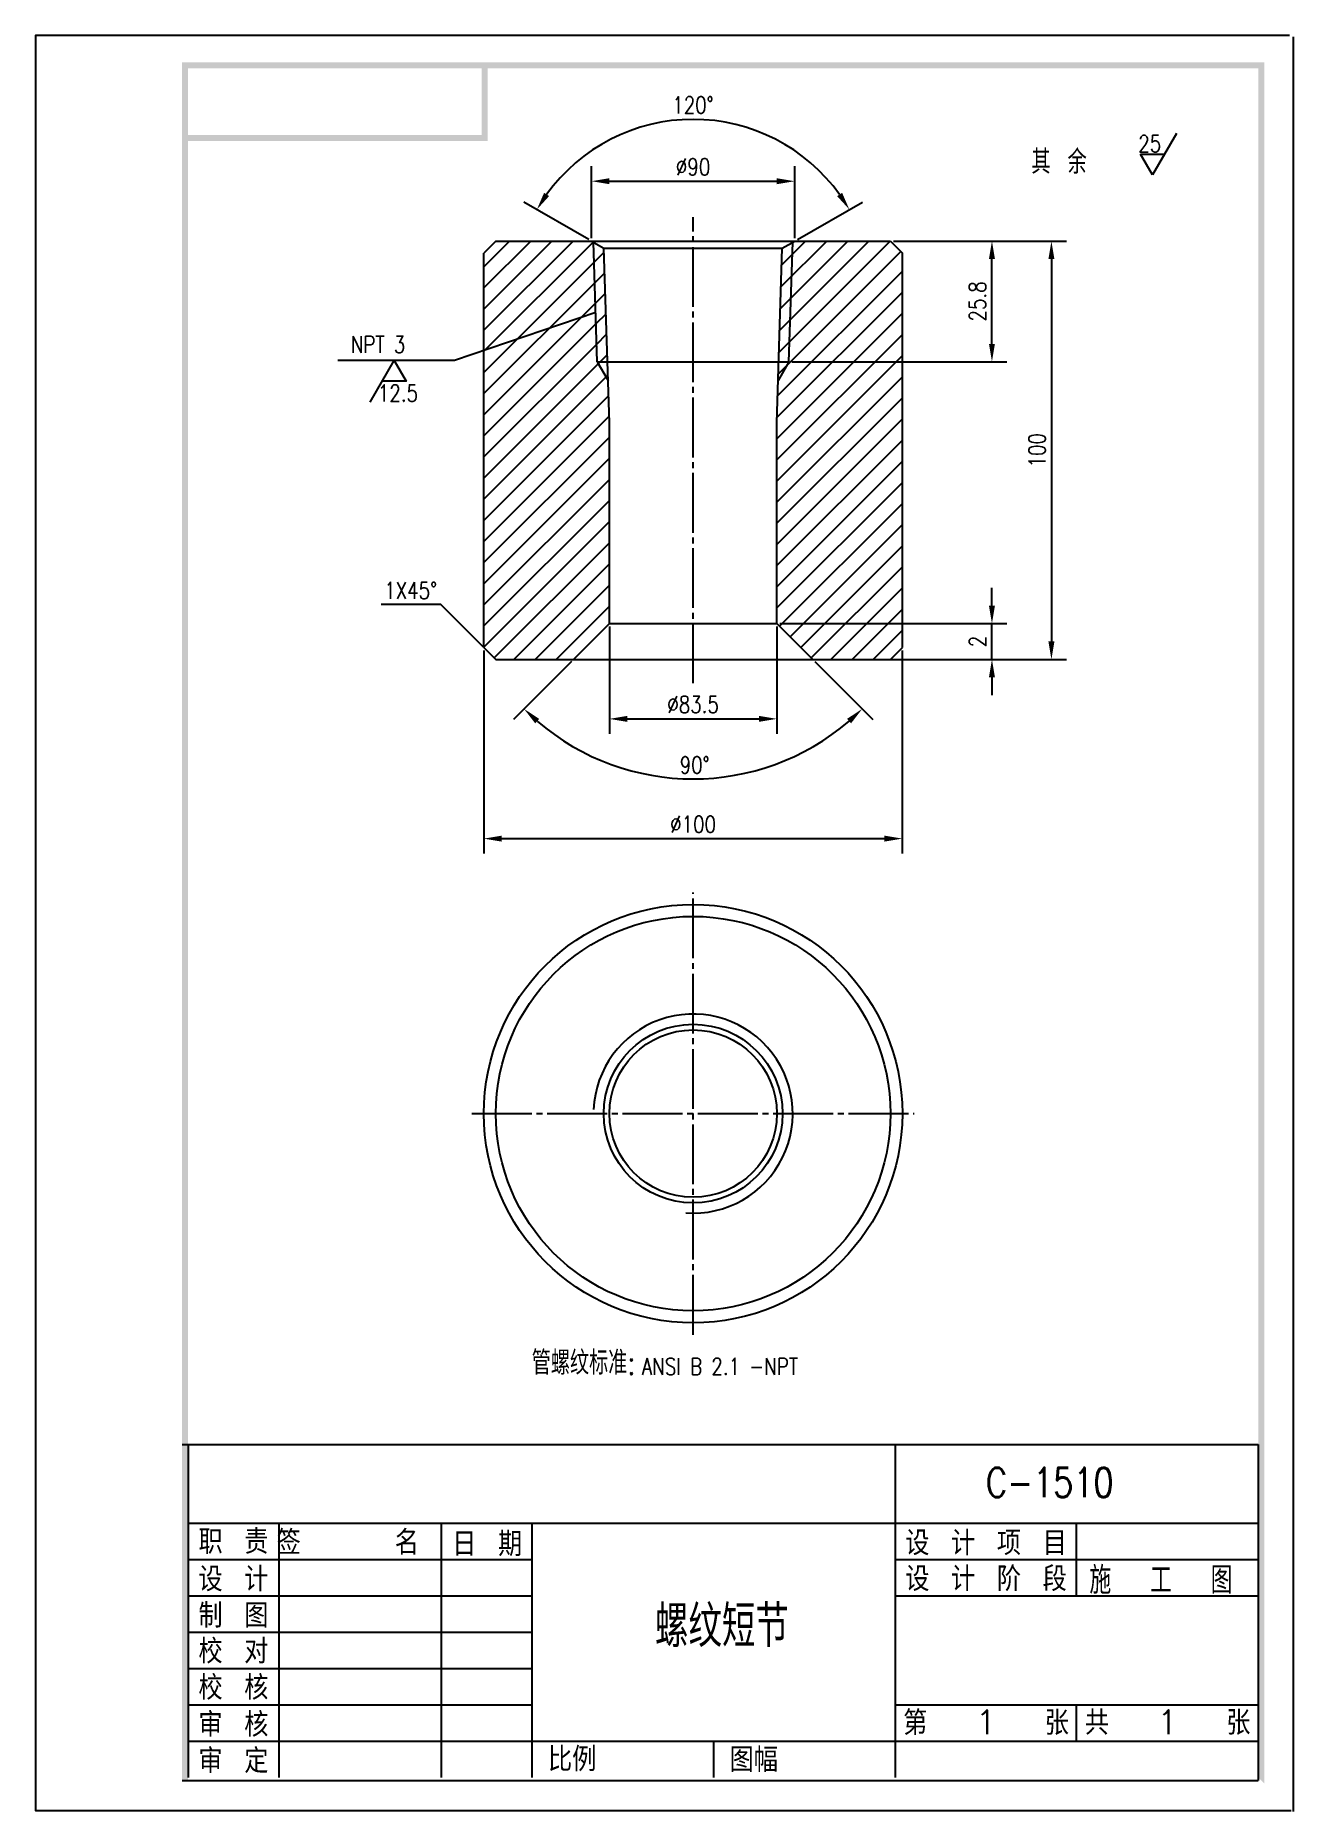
# Model space of a CAD drawing. Header units: millimetres. Extents: x 0 to 1411, y 0 to 841.
# Drawn here: x 1200.3 to 1410.7, y 0 to 297.2 of the extents above; entities that cross this region are included whole.
import ezdxf
from ezdxf.enums import TextEntityAlignment as Align

# ---------------------------------------------------------------- set-up
doc = ezdxf.new("R2010")
doc.units = ezdxf.units.MM
doc.linetypes.add('CENTER', pattern=[12.6, 10, -0.8, 1, -0.8])
for name, color, linetype in [('1', 2, 'CENTER'), ('2', 1, 'Continuous'), ('ZZ1', 1, 'Continuous')]:
    doc.layers.add(name, color=color, linetype=linetype)
doc.styles.add('HZ', font='txt.shx', dxfattribs={"width": 0.8, "bigfont": 'hztxt.shx'})
doc.styles.add('HZTXT', font='txt', dxfattribs={"width": 0.75, "bigfont": 'HZTXT'})
doc.styles.add('ROMANS', font='romans.shx', dxfattribs={"width": 0.8})
doc.dimstyles.get("Standard").update_dxf_attribs({"dimtxt": 2.8, "dimasz": 3, "dimexe": 2.5, "dimexo": 0.5, "dimgap": 1, "dimtad": 1, "dimdec": 4, "dimzin": 0, "dimdsep": 46, "dimtxsty": 'ROMANS', "dimcen": 0.09, "dimadec": 0, "dimazin": 0, "dimtfac": 1, "dimtdec": 4, "dimtmove": 0, "dimatfit": 3, "dimfxl": 0, "dimtolj": 1, "dimtzin": 0, "dimarcsym": 0})

msp = doc.modelspace()

# ---------------------------------------------------------------- texts
at = {"width": 0.8}
for s, height, style, p in [('25', 2.8, 'ROMANS', (1384.78758, 277.67877)), ('其 余', 4, 'HZ', (1366.91242, 274.03379)), ('NPT 3', 2.8, 'ROMANS', (1253.0514, 244.07424)), ('1X45%%D', 2.8, 'ROMANS', (1258.65545, 202.91718)), ('90%%D', 2.8, 'ROMANS', (1308.08251, 173.70693)), ('管螺纹标准: ', 4, 'HZ', (1283.31845, 73.0879)), ('ANSI B 2.1 -NPT', 2.8, 'ROMANS', (1301.75587, 73.07114))]:
    msp.add_text(s, height=height, dxfattribs=dict(at, style=style)).set_placement(p)
at = {"layer": '2', "color": 0, "style": 'ROMANS', "width": 0.8}
msp.add_text('C-1510', height=4.9, dxfattribs=at).set_placement((1359.31098, 52.6057))
at = {"layer": '2', "style": 'HZ', "width": 0.8}
msp.add_text('螺纹短节', height=7, dxfattribs=at).set_placement((1303.94197, 27.4797))
at = {"layer": 'ZZ1', "color": 7, "style": 'HZTXT'}
msp.add_text('职 责', height=4.05, dxfattribs=at).set_placement((1233.42935, 45.13495), align=Align.MIDDLE_CENTER)
for s, p in [('签    名', (1252.5697, 45.24117)), ('日 期', (1275.88159, 44.92251)), ('设 计 项 目', (1359.3199, 45.10981)), ('设 计', (1233.42935, 39.05995)), ('设 计 阶 段', (1359.3199, 39.13059)), ('制 图', (1233.42935, 32.98495)), ('校 对', (1233.42935, 27.01745)), ('校 核', (1233.42935, 20.94245)), ('审 核', (1233.42935, 14.75995)), ('第     张', (1359.3199, 15.03948)), ('1', (1359.3199, 14.94075)), ('共     张', (1389.6949, 15.03948)), ('1', (1389.6949, 14.94075)), ('审 定', (1233.42935, 8.68495)), ('比例', (1290.09667, 8.94609)), ('图幅', (1320.47167, 8.8548))]:
    msp.add_text(s, height=4.05, dxfattribs=at).set_placement(p, align=Align.MIDDLE)
at = {"layer": 'ZZ1', "color": 7, "style": 'HZTXT', "width": 0.8}
msp.add_text('施  工  图', height=4.55625, dxfattribs=at).set_placement((1388.58202, 38.94008), align=Align.MIDDLE)

# ---------------------------------------------------------------- blocks, each defined once
blk = doc.blocks.new('*D136')
at = {"color": 0, "lineweight": -2}
for p, q in [((1343.82, 262.78), (1372.76, 262.78)), ((1370.26, 259.78), (1370.26, 195.78)), ((1343.82, 192.78), (1372.76, 192.78))]:
    blk.add_line(p, q, dxfattribs=at)
at = {"color": 0}
for points in [[(1369.76, 259.78), (1370.76, 259.78), (1370.26, 262.78)], [(1369.76, 195.78), (1370.76, 195.78), (1370.26, 192.78)]]:
    blk.add_solid(points, dxfattribs=at)
at = {"layer": 'DEFPOINTS', "color": 0}
for p in [(1343.32, 262.78), (1343.32, 192.78), (1370.26, 192.78)]:
    blk.add_point(p, dxfattribs=at)
at = {"color": 0, "insert": (1367.86, 227.78), "char_height": 2.8, "attachment_point": 5, "rotation": 90, "style": 'ROMANS'}
blk.add_mtext('\\A1;100', dxfattribs=at)
blk = doc.blocks.new('C-12')
blk.add_lwpolyline([(-4, -6.93), (0, 0), (2, -3.46), (-2, -3.46)])
at = {"style": 'ROMANS', "width": 0.8}
blk.add_text('12.5', height=2.8, dxfattribs=at).set_placement((-2.74, -6.85))
blk = doc.blocks.new('*D137')
at = {"color": 0, "lineweight": -2}
for p, q in [((1275.32, 194.28), (1275.32, 160.29)), ((1345.32, 194.28), (1345.32, 160.29)), ((1278.32, 162.79), (1342.32, 162.79))]:
    blk.add_line(p, q, dxfattribs=at)
at = {"color": 0}
for points in [[(1278.32, 163.29), (1278.32, 162.29), (1275.32, 162.79)], [(1342.32, 163.29), (1342.32, 162.29), (1345.32, 162.79)]]:
    blk.add_solid(points, dxfattribs=at)
at = {"layer": 'DEFPOINTS', "color": 0}
for p in [(1275.32, 194.78), (1345.32, 194.78), (1345.32, 162.79)]:
    blk.add_point(p, dxfattribs=at)
at = {"color": 0, "insert": (1310.32, 165.19), "char_height": 2.8, "attachment_point": 5, "style": 'ROMANS'}
blk.add_mtext('\\A1;%%C100', dxfattribs=at)
blk = doc.blocks.new('*D138')
at = {"color": 0, "lineweight": -2}
for p, q in [((1289.97, 192.43), (1280.27, 182.73)), ((1330.68, 192.43), (1340.38, 182.73))]:
    blk.add_line(p, q, dxfattribs=at)
blk.add_arc((1310.32, 212.78), 40, 229.2984, 310.7016, dxfattribs=at)
at = {"color": 0}
for points in [[(1283.9, 182.09), (1284.58, 182.83), (1282.04, 184.5)], [(1336.07, 182.83), (1336.75, 182.09), (1338.61, 184.5)]]:
    blk.add_solid(points, dxfattribs=at)
at = {"layer": 'DEFPOINTS', "color": 0}
for p in [(1296.32, 198.78), (1324.32, 198.78), (1290.32, 192.78), (1330.32, 192.78), (1320.68, 174.15)]:
    blk.add_point(p, dxfattribs=at)
blk = doc.blocks.new('*D139')
at = {"color": 0, "lineweight": -2}
for p, q in [((1360.31, 201.78), (1360.31, 204.78)), ((1324.82, 198.78), (1362.81, 198.78)), ((1360.31, 192.78), (1360.31, 198.78)), ((1330.82, 192.78), (1362.81, 192.78)), ((1360.31, 189.78), (1360.31, 186.78))]:
    blk.add_line(p, q, dxfattribs=at)
at = {"color": 0}
for points in [[(1359.81, 201.78), (1360.81, 201.78), (1360.31, 198.78)], [(1359.81, 189.78), (1360.81, 189.78), (1360.31, 192.78)]]:
    blk.add_solid(points, dxfattribs=at)
at = {"layer": 'DEFPOINTS', "color": 0}
for p in [(1324.32, 198.78), (1360.31, 198.78), (1330.32, 192.78)]:
    blk.add_point(p, dxfattribs=at)
at = {"color": 0, "insert": (1357.91, 195.78), "char_height": 2.8, "attachment_point": 5, "rotation": 90, "style": 'ROMANS'}
blk.add_mtext('\\A1;2', dxfattribs=at)
blk = doc.blocks.new('*D140')
at = {"color": 0, "lineweight": -2}
for p, q in [((1296.32, 198.28), (1296.32, 180.33)), ((1324.32, 198.28), (1324.32, 180.33)), ((1299.32, 182.83), (1321.32, 182.83))]:
    blk.add_line(p, q, dxfattribs=at)
at = {"color": 0}
for points in [[(1299.32, 183.33), (1299.32, 182.33), (1296.32, 182.83)], [(1321.32, 183.33), (1321.32, 182.33), (1324.32, 182.83)]]:
    blk.add_solid(points, dxfattribs=at)
at = {"layer": 'DEFPOINTS', "color": 0}
for p in [(1296.32, 198.78), (1324.32, 198.78), (1324.32, 182.83)]:
    blk.add_point(p, dxfattribs=at)
at = {"color": 0, "insert": (1310.32, 185.23), "char_height": 2.8, "attachment_point": 5, "style": 'ROMANS'}
blk.add_mtext('\\A1;%%C83.5', dxfattribs=at)
blk = doc.blocks.new('*D141')
at = {"color": 0, "lineweight": -2}
for p, q in [((1292.89, 263.03), (1282.02, 269.31)), ((1327.76, 263.03), (1338.63, 269.31))]:
    blk.add_line(p, q, dxfattribs=at)
blk.add_arc((1310.32, 252.97), 30.18, 35.6976, 144.3024, dxfattribs=at)
at = {"color": 0}
for points in [[(1286.23, 270.31), (1285.39, 270.85), (1284.19, 268.06)], [(1335.25, 270.85), (1334.41, 270.31), (1336.46, 268.06)]]:
    blk.add_solid(points, dxfattribs=at)
at = {"layer": 'DEFPOINTS', "color": 0}
for p in [(1320.65, 281.33), (1293.32, 262.78), (1295.41, 261.58), (1325.24, 261.58), (1327.32, 262.78)]:
    blk.add_point(p, dxfattribs=at)
at = {"color": 0, "insert": (1310.29, 285.55), "char_height": 2.8, "attachment_point": 5, "rotation": 0.0574, "style": 'ROMANS'}
blk.add_mtext('\\A1;120%%D', dxfattribs=at)
blk = doc.blocks.new('*D142')
at = {"color": 0, "lineweight": -2}
for p, q in [((1343.82, 262.78), (1362.81, 262.78)), ((1360.31, 245.58), (1360.31, 259.78)), ((1326.86, 242.58), (1362.81, 242.58))]:
    blk.add_line(p, q, dxfattribs=at)
at = {"color": 0}
for points in [[(1359.81, 259.78), (1360.81, 259.78), (1360.31, 262.78)], [(1359.81, 245.58), (1360.81, 245.58), (1360.31, 242.58)]]:
    blk.add_solid(points, dxfattribs=at)
at = {"layer": 'DEFPOINTS', "color": 0}
for p in [(1343.32, 262.78), (1360.31, 262.78), (1326.36, 242.58)]:
    blk.add_point(p, dxfattribs=at)
at = {"color": 0, "insert": (1357.91, 252.68), "char_height": 2.8, "attachment_point": 5, "rotation": 90, "style": 'ROMANS'}
blk.add_mtext('\\A1;25.8', dxfattribs=at)
blk = doc.blocks.new('*D143')
at = {"color": 0, "lineweight": -2}
for p, q in [((1293.32, 263.28), (1293.32, 275.3)), ((1327.32, 263.28), (1327.32, 275.3)), ((1296.32, 272.8), (1324.32, 272.8))]:
    blk.add_line(p, q, dxfattribs=at)
at = {"color": 0}
for points in [[(1296.32, 273.3), (1296.32, 272.3), (1293.32, 272.8)], [(1324.32, 273.3), (1324.32, 272.3), (1327.32, 272.8)]]:
    blk.add_solid(points, dxfattribs=at)
at = {"layer": 'DEFPOINTS', "color": 0}
for p in [(1327.32, 272.8), (1293.32, 262.78), (1327.32, 262.78)]:
    blk.add_point(p, dxfattribs=at)
at = {"color": 0, "insert": (1310.32, 275.2), "char_height": 2.8, "attachment_point": 5, "style": 'ROMANS'}
blk.add_mtext('\\A1;%%C90', dxfattribs=at)

# ---------------------------------------------------------------- dimensions: what is measured, and where the dimension line sits
dim = msp.add_angular_dim_2l(base=(1320.64715, 281.32966), line1=((1325.23703, 261.57861), (1327.3247, 262.78393)), line2=((1293.3247, 262.78393), (1295.41237, 261.57861)), text='120%%D', dimstyle='Standard', override={"dimadec": 4})
dim.commit()
dim.dimension.update_dxf_attribs({"geometry": '*D141', "text_midpoint": (1310.29449, 283.14977), "dimtype": 162})
for base, p1, p2, text, picture, middle in [((1327.3247, 272.80091), (1293.3247, 262.78393), (1327.3247, 262.78393), '%%C90', '*D143', (1310.3247, 275.20091)), ((1324.3247, 182.8322), (1296.3247, 198.78393), (1324.3247, 198.78393), '%%C83.5', '*D140', (1310.3247, 185.2322)), ((1345.3247, 162.79266), (1275.3247, 194.78393), (1345.3247, 194.78393), '%%C100', '*D137', (1310.3247, 165.19266))]:
    dim = msp.add_linear_dim(base=base, p1=p1, p2=p2, text=text, dimstyle='Standard')
    dim.commit()
    dim.dimension.update_dxf_attribs({"geometry": picture, "text_midpoint": middle})
for base, p1, p2, text, picture, middle in [((1360.31198, 262.78393), (1326.35545, 242.58393), (1343.3247, 262.78393), '25.8', '*D142', (1357.91198, 252.68393)), ((1370.25721, 192.78393), (1343.3247, 262.78393), (1343.3247, 192.78393), '100', '*D136', (1367.85721, 227.78393)), ((1360.31198, 198.78393), (1330.3247, 192.78393), (1324.3247, 198.78393), '2', '*D139', (1357.91198, 195.78393))]:
    dim = msp.add_linear_dim(base=base, p1=p1, p2=p2, angle=90, text=text, dimstyle='Standard')
    dim.commit()
    dim.dimension.update_dxf_attribs({"geometry": picture, "text_midpoint": middle})
dim = msp.add_angular_dim_2l(base=(1320.67697, 174.14874), line1=((1324.3247, 198.78393), (1330.3247, 192.78393)), line2=((1296.3247, 198.78393), (1290.3247, 192.78393)), text=' ', dimstyle='Standard', override={"dimadec": 4})
dim.commit()
dim.dimension.update_dxf_attribs({"geometry": '*D138', "text_midpoint": (1299.97243, 174.14874)})

# ---------------------------------------------------------------- hatches: boundary and pattern name
h = msp.add_hatch()
h.set_pattern_fill('ANSI31', color=256, scale=20, style=0)
h.set_pattern_definition([(45, (750.3247, 12.784), (-1.767767, 1.767767), [])])
h.paths.add_polyline_path([(1294.03593, 250.84041), (1293.66891, 262.5852), (1293.3247, 262.78393), (1277.3247, 262.78393), (1275.3247, 260.78393), (1275.3247, 244.46179)])
h.paths.add_polyline_path([(1275.3247, 244.46179), (1275.3247, 194.78393), (1277.3247, 192.78393), (1290.3247, 192.78393), (1296.3247, 198.78393), (1296.3247, 232.38393), (1296.10392, 239.44897), (1294.29395, 242.58393), (1294.03593, 250.84041)])
h.paths.add_polyline_path([(1295.41237, 261.57861), (1293.66891, 262.5852), (1294.29395, 242.58393), (1296.00595, 242.58393)])
h.paths.add_polyline_path([(1296.00595, 242.58393), (1294.29395, 242.58393), (1296.10392, 239.44897)], flags=17)
h.paths.add_polyline_path([(1326.98049, 262.5852), (1325.23703, 261.57861), (1324.64345, 242.58393), (1326.35545, 242.58393)], flags=17)
h.paths.add_polyline_path([(1324.54548, 239.44897), (1326.35545, 242.58393), (1324.64345, 242.58393)], flags=17)
h.paths.add_polyline_path([(1326.35545, 242.58393), (1324.54548, 239.44897), (1324.3247, 232.38393), (1324.3247, 198.78393), (1330.3247, 192.78393), (1343.3247, 192.78393), (1345.3247, 194.78393), (1345.3247, 260.78393), (1343.3247, 262.78393), (1327.3247, 262.78393), (1326.98049, 262.5852)])

# ---------------------------------------------------------------- linework, layer by layer
at = {"color": 7}
msp.add_line((1410.7478, 0), (1410.7478, 296.9851), dxfattribs=at)
for p, q in [((1391.17104, 280.778), (1387.17104, 273.8498)), ((1387.17104, 273.8498), (1385.17104, 277.3139)), ((1385.17104, 277.3139), (1389.17104, 277.3139)), ((1294.29395, 242.58393), (1293.66891, 262.5852)), ((1326.35545, 242.58393), (1326.98049, 262.5852)), ((1294.03593, 250.84041), (1270.39056, 242.77976)), ((1270.39056, 242.77976), (1250.9028, 242.77976)), ((1294.29395, 242.58393), (1296.10392, 239.44897)), ((1326.35545, 242.58393), (1324.54548, 239.44897)), ((1268.13925, 201.96938), (1258.13925, 201.96938)), ((1275.3247, 194.78393), (1268.13925, 201.96938)), ((1224.85, 61.3919), (1404.85, 61.3919)), ((1404.85, 61.3919), (1404.85, 5.2044)), ((1224.85, 5.2044), (1404.85, 5.2044))]:
    msp.add_line(p, q)
msp.add_lwpolyline([(1410.0734, 297.1786), (1200.3247, 297.1786), (1200.3247, 0.1704), (1410.3778, 0.1704)])
msp.add_arc((1310.3247, 116.77782), 16.662, 265.8455883, 177.5523712)
for points in [[(1224.85, 5.2044), (1225.85, 5.2044), (1224.85, 292.7044), (1225.85, 291.7044)], [(1224.85, 292.7044), (1225.85, 291.7044), (1405.85, 292.7044), (1404.85, 291.7044)], [(1274.93, 280.5244), (1275.93, 279.5244), (1274.93, 292.5744), (1275.93, 292.5744)], [(1405.85, 292.7044), (1404.85, 291.7044), (1405.85, 4.7044), (1404.85, 5.7044)], [(1225.43, 280.5244), (1225.43, 279.5244), (1274.93, 280.5244), (1275.93, 279.5244)]]:
    msp.add_trace(points, dxfattribs=at)
at = {"layer": '1', "color": 0}
for p, q in [((1310.3247, 188.78393), (1310.3247, 266.78393)), ((1310.3247, 79.77782), (1310.3247, 153.77782)), ((1273.3247, 116.77782), (1347.3247, 116.77782))]:
    msp.add_line(p, q, dxfattribs=at)
at = {"layer": '2'}
for p, q in [((1277.3247, 262.78393), (1275.3247, 260.78393)), ((1277.3247, 262.78393), (1343.3247, 262.78393)), ((1293.3247, 262.78393), (1295.41237, 261.57861)), ((1296.3247, 232.38393), (1295.41237, 261.57861)), ((1295.41237, 261.57861), (1325.23703, 261.57861)), ((1324.3247, 232.38393), (1325.23703, 261.57861)), ((1325.23703, 261.57861), (1327.3247, 262.78393)), ((1343.3247, 262.78393), (1345.3247, 260.78393)), ((1275.3247, 194.78393), (1275.3247, 260.78393)), ((1345.3247, 194.78393), (1345.3247, 260.78393)), ((1294.29395, 242.58393), (1326.35545, 242.58393)), ((1296.3247, 198.78393), (1296.3247, 232.38393)), ((1324.3247, 198.78393), (1324.3247, 232.38393)), ((1296.3247, 198.78393), (1290.3247, 192.78393)), ((1296.3247, 198.78393), (1324.3247, 198.78393)), ((1324.3247, 198.78393), (1330.3247, 192.78393)), ((1275.3247, 194.78393), (1277.3247, 192.78393)), ((1343.3247, 192.78393), (1345.3247, 194.78393)), ((1277.3247, 192.78393), (1343.3247, 192.78393))]:
    msp.add_line(p, q, dxfattribs=at)
for radius in [35, 33, 14.95, 14]:
    msp.add_circle((1310.3247, 116.77782), radius, dxfattribs=at)
at = {"layer": 'ZZ1', "color": 1}
msp.add_line((1225.85, 61.3919), (1225.85, 5.7044), dxfattribs=at)
at = {"layer": 'ZZ1', "color": 7}
for p, q in [((1344.1, 61.3919), (1344.1, 5.7044)), ((1225.85, 48.2294), (1404.85, 48.2294)), ((1241.0375, 48.2294), (1241.0375, 5.7044)), ((1268.1625, 48.2294), (1268.1625, 5.7044)), ((1283.35, 48.2294), (1283.35, 5.7044)), ((1374.475, 36.0794), (1374.475, 48.2294)), ((1225.85, 42.1544), (1283.35, 42.1544)), ((1344.1, 42.1544), (1404.85, 42.1544)), ((1225.85, 36.0794), (1283.35, 36.0794)), ((1344.1, 36.0794), (1404.85, 36.0794)), ((1225.85, 30.0044), (1283.35, 30.0044)), ((1225.85, 23.9294), (1283.35, 23.9294)), ((1225.85, 17.8544), (1283.35, 17.8544)), ((1344.1, 17.8544), (1404.85, 17.8544)), ((1374.475, 11.7794), (1374.475, 17.8544)), ((1225.85, 11.7794), (1404.85, 11.7794)), ((1313.725, 11.7794), (1313.725, 5.7044))]:
    msp.add_line(p, q, dxfattribs=at)

# ---------------------------------------------------------------- block references
msp.add_blockref('C-12', (1260.32839, 242.77976))

msp.set_redraw_order([(e.dxf.handle, doc.entitydb.next_handle()) for e in msp.query("TEXT MTEXT ATTDEF DIMENSION ARC_DIMENSION")])  # texts and dimensions are drawn at this point

doc.saveas('drawing.dxf')
